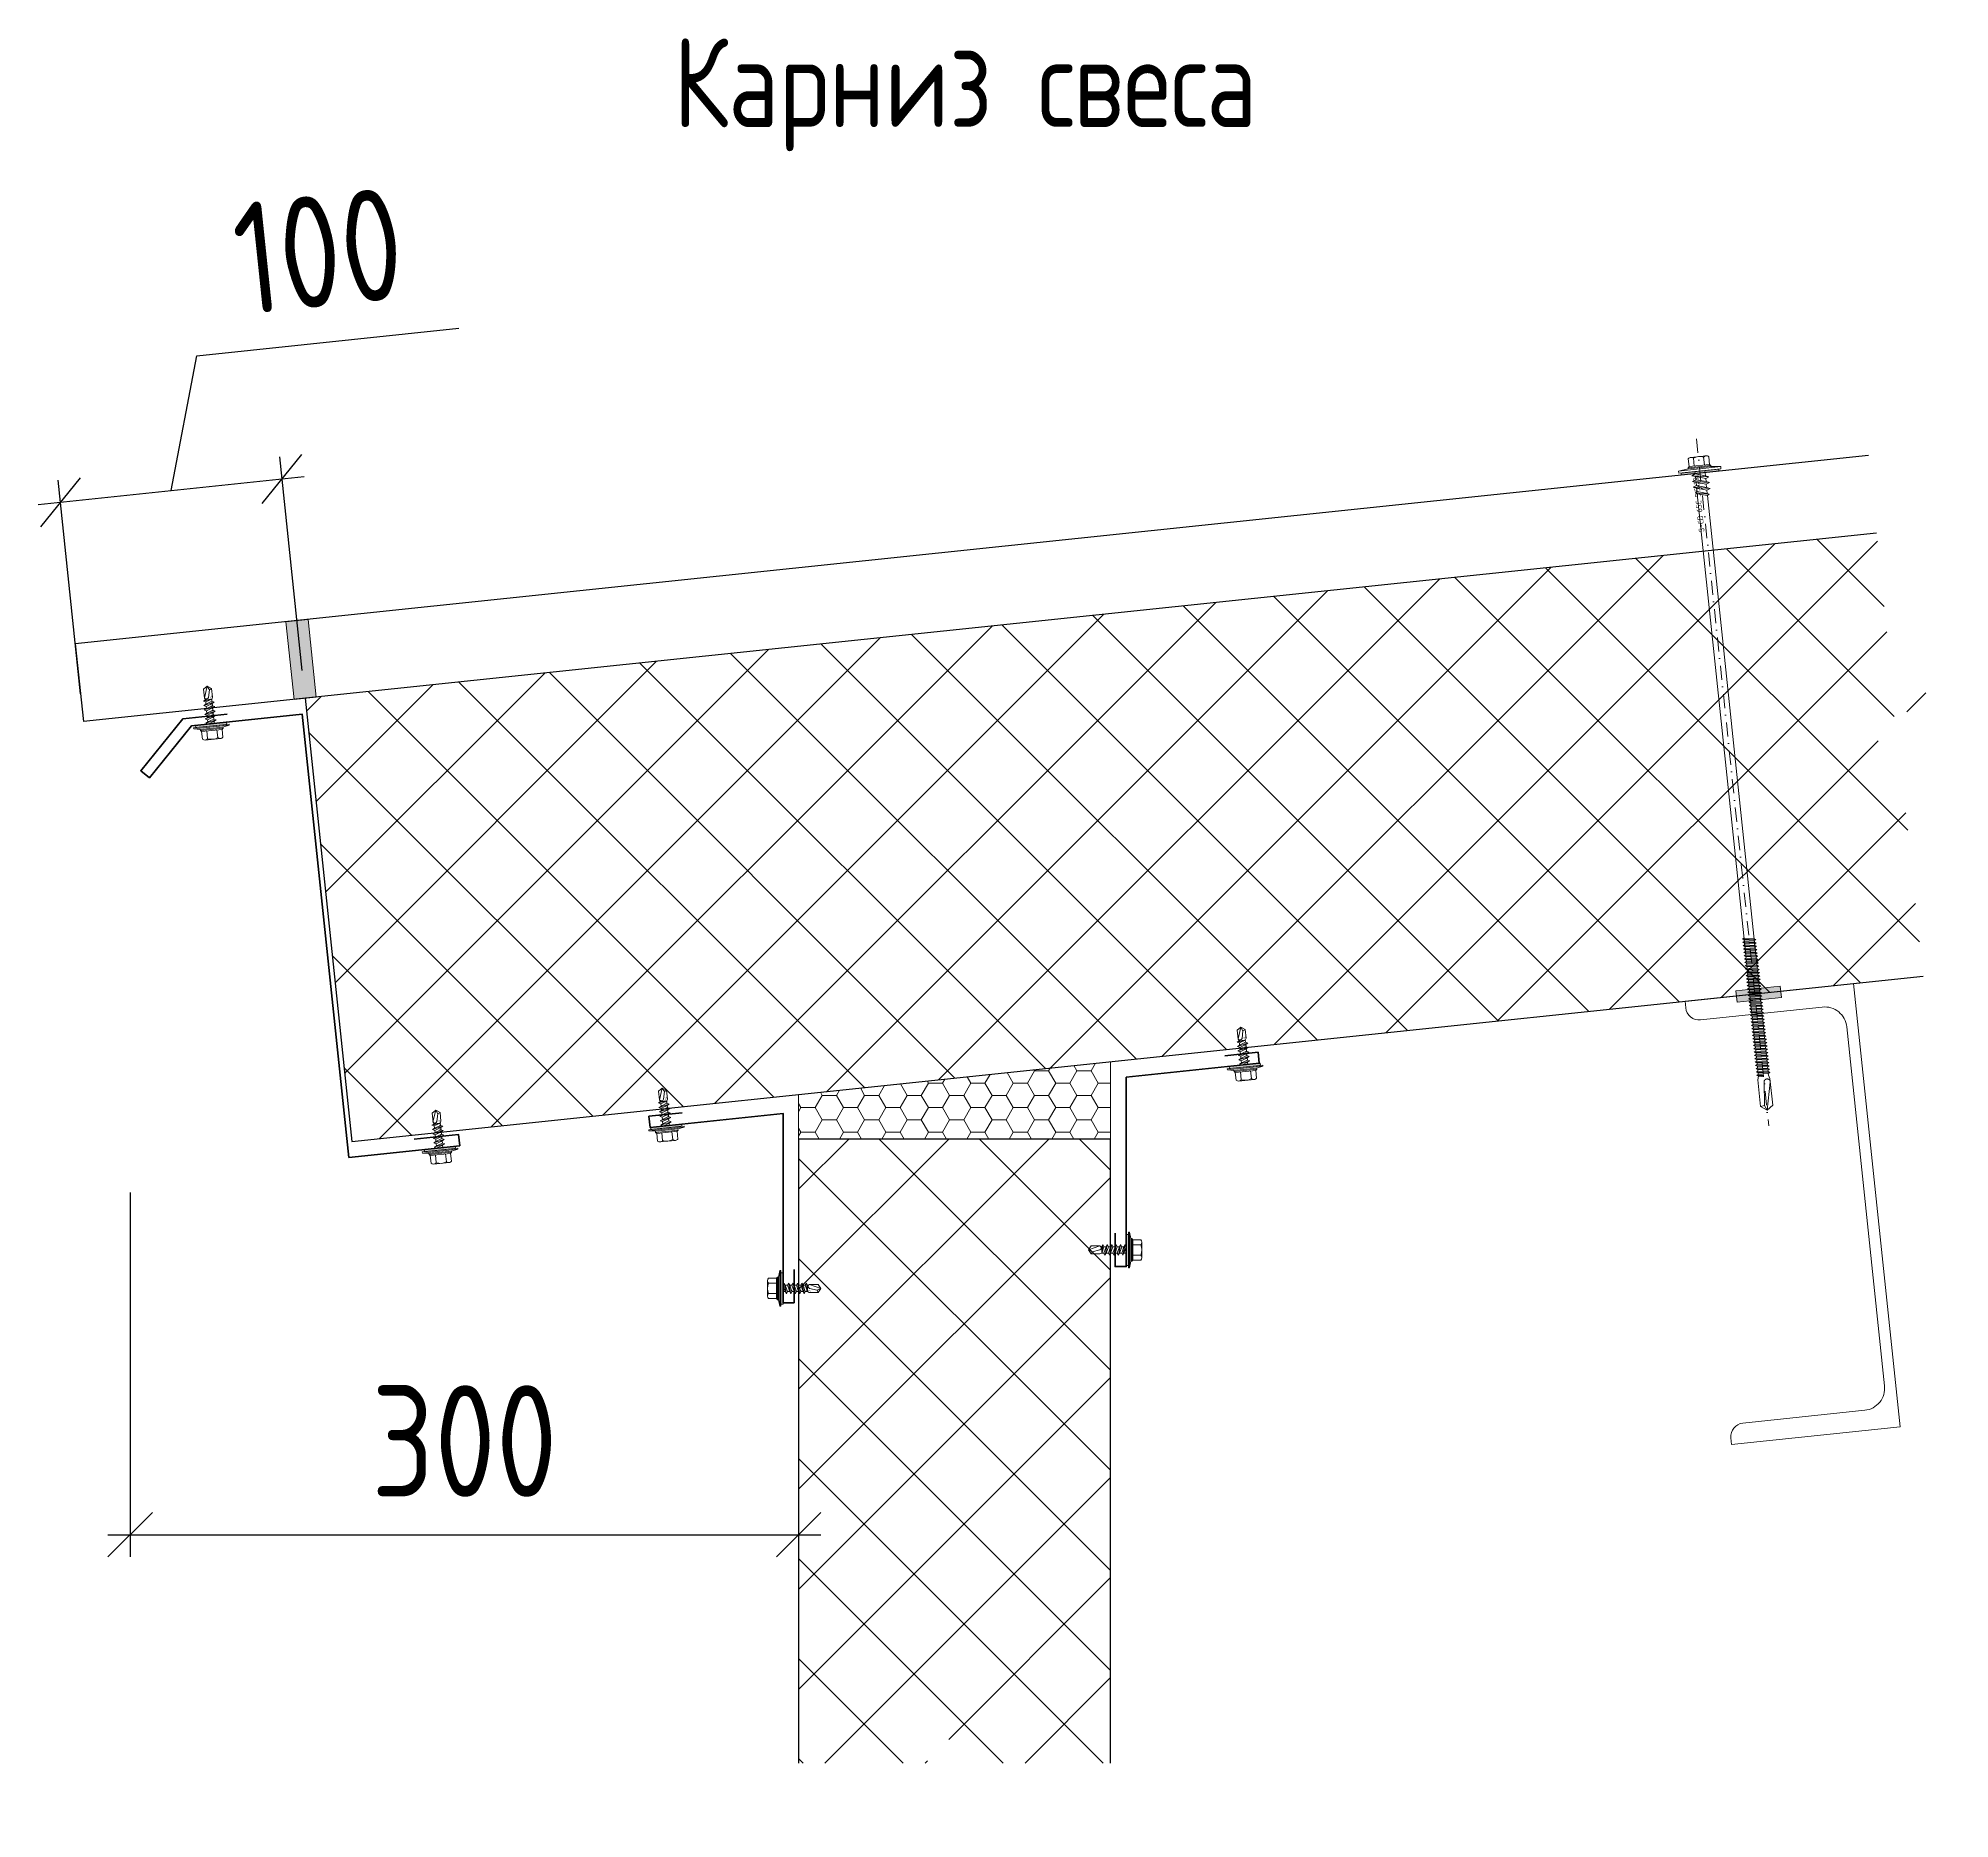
# Model space of a CAD drawing. Header units: millimetres. Extents: x -351329 to 406471, y -253833 to 111767.
# Drawn here: x -234013 to -233156, y -188810 to -188011 of the extents above; entities that cross this region are included whole.
import ezdxf

# ---------------------------------------------------------------- set-up
doc = ezdxf.new("R2010")
doc.units = ezdxf.units.MM
doc.linetypes.add('DASHDOT', pattern=[25.4, 12.7, -6.35, 0, -6.35])
for name, color, linetype, lineweight in [('_Саморез', 12, 'Continuous', 9), ('_Сендвичи', 230, 'Continuous', 30), ('_Текст', 141, 'Continuous', 20), ('_Фасонные эл.', 7, 'Continuous', 40), ('выноска', 7, 'Continuous', 13), ('тонкие', 221, 'Continuous', 13)]:
    doc.layers.add(name, color=color, linetype=linetype, lineweight=lineweight)
doc.styles.add('GOST 2.304', font='CS_Gost2304.shx')
doc.styles.add('Museo sans', font='CS_Gost2304.shx')
doc.dimstyles.new('SPDS', dxfattribs={"dimscale": 100, "dimtxt": 2.5, "dimasz": 2.5, "dimexe": 1.25, "dimexo": 0.625, "dimtad": 1, "dimdec": 0, "dimrnd": 0.001, "dimtxsty": 'GOST 2.304', "dimblk": 'OBLIQUE', "dimcen": 2.5, "dimdle": 2, "dimadec": 0, "dimazin": 2, "dimtfac": 0.75, "dimtdec": 0, "dimtmove": 1, "dimatfit": 3, "dimfxl": 1, "dimtolj": 1, "dimarcsym": 0})
doc.dimstyles.get("Standard").update_dxf_attribs({"dimtxt": 0.18, "dimasz": 0.18, "dimexe": 0.18, "dimexo": 0.0625, "dimgap": 0.09, "dimtad": 0, "dimtih": 1, "dimtoh": 1, "dimdec": 4, "dimzin": 0, "dimdsep": 46, "dimtxsty": 'Standard', "dimcen": 0.09, "dimadec": 0, "dimazin": 0, "dimtfac": 1, "dimtdec": 4, "dimtofl": 0, "dimtmove": 0, "dimatfit": 3, "dimfxl": 1, "dimtolj": 1, "dimtzin": 0, "dimarcsym": 0})

# ---------------------------------------------------------------- blocks, each defined once
blk = doc.blocks.new('_Oblique')
at = {"layer": 'выноска', "color": 0, "lineweight": -2}
blk.add_line((-0.5, -0.5), (0.5, 0.5), dxfattribs=at)
blk = doc.blocks.new('*D897')
at = {"layer": 'Defpoints', "color": 0, "ltscale": 10, "transparency": 16777216}
for p in [(-233672.07, -188505.06), (-233972.07, -188516.59), (-233672.07, -188682.66)]:
    blk.add_point(p, dxfattribs=at)
at = {"layer": 'тонкие', "color": 0, "lineweight": -2, "ltscale": 10, "transparency": 16777216}
for p, q in [((-233672.07, -188517.56), (-233672.07, -188692.66)), ((-233972.07, -188529.09), (-233972.07, -188692.66)), ((-233982.07, -188682.66), (-233662.07, -188682.66))]:
    blk.add_line(p, q, dxfattribs=at)
at = {"layer": 'тонкие', "color": 0, "lineweight": -2, "ltscale": 10, "transparency": 16777216, "xscale": 20, "yscale": 20, "zscale": 20, "rotation": 180}
blk.add_blockref('_Oblique', (-233972.07, -188682.66), dxfattribs=at)
at = {"layer": 'тонкие', "color": 0, "lineweight": -2, "ltscale": 10, "transparency": 16777216, "xscale": 20, "yscale": 20, "zscale": 20}
blk.add_blockref('_Oblique', (-233672.07, -188682.66), dxfattribs=at)
at = {"layer": 'тонкие', "color": 0, "ltscale": 10, "transparency": 16777216, "insert": (-233822.07, -188640.62), "char_height": 50, "attachment_point": 5, "style": 'Museo sans'}
blk.add_mtext('\\A1;300', dxfattribs=at)
blk = doc.blocks.new('*D165')
at = {"layer": 'Defpoints', "color": 0, "transparency": 16777216}
for p in [(0, 2), (0, -17), (0, -17)]:
    blk.add_point(p, dxfattribs=at)
at = {"layer": 'Defpoints', "color": 0, "transparency": 16777216, "insert": (-1.18, -7.5), "char_height": 1, "attachment_point": 5, "rotation": 90, "style": 'GOST 2.304'}
blk.add_mtext('\\A1;S-MD 53Z 4.8х19', dxfattribs=at)
blk = doc.blocks.new('*D896')
at = {"layer": 'Defpoints', "color": 0, "ltscale": 10, "transparency": 16777216}
for p in [(-233903.87, -188208.8), (-233893.53, -188307.24), (-233992.98, -188317.69)]:
    blk.add_point(p, dxfattribs=at)
at = {"layer": 'тонкие', "color": 0, "lineweight": -2, "ltscale": 10, "transparency": 16777216}
for p, q in [((-233942.16, -188153.5), (-233824.56, -188141.14)), ((-233953.6, -188214.02), (-233942.16, -188153.5)), ((-233894.83, -188294.8), (-233904.92, -188198.85)), ((-234013.27, -188220.3), (-233893.93, -188207.75)), ((-233994.29, -188305.26), (-234004.37, -188209.31))]:
    blk.add_line(p, q, dxfattribs=at)
at = {"layer": 'тонкие', "color": 0, "lineweight": -2, "ltscale": 10, "transparency": 16777216, "xscale": 20, "yscale": 20, "zscale": 20}
for p, rotation in [((-233903.87, -188208.8), 5.999999999990824), ((-234003.33, -188219.25), 185.9999999999908)]:
    blk.add_blockref('_Oblique', p, dxfattribs=dict(at, rotation=rotation))
at = {"layer": 'тонкие', "color": 0, "ltscale": 10, "transparency": 16777216, "insert": (-233887.65, -188106.54), "char_height": 50, "attachment_point": 5, "rotation": 6, "style": 'Museo sans'}
blk.add_mtext('\\A1;100', dxfattribs=at)
blk = doc.blocks.new('*D882')
at = {"layer": 'Defpoints', "color": 0, "transparency": 16777216}
for p in [(0, 2.5), (0, -287.5), (0, -287.5)]:
    blk.add_point(p, dxfattribs=at)
at = {"layer": 'Defpoints', "color": 0, "transparency": 16777216, "insert": (-2.04, -13.1), "char_height": 2.5, "attachment_point": 5, "rotation": 90, "style": 'GOST 2.304'}
blk.add_mtext('\\A1;S-CD 65C 5.5х290', dxfattribs=at)
blk = doc.blocks.new('Саморез HILTI S-MD 53Z')
at = {"layer": '_Саморез'}
blk.add_hatch(color=256, dxfattribs=at).paths.add_polyline_path([(-7, 0), (7, 0), (7, 1), (-7, 1)])
for p, q in [((-2.4, -1.5), (2.4, -0.5)), ((-2.4, -3.5), (2.4, -2.5)), ((-2.4, -5.5), (2.4, -4.5)), ((-2.4, -7.5), (2.4, -6.5)), ((-2.4, -9.5), (2.4, -8.5)), ((-1.4, -11), (2.4, -10.5)), ((1.4, -11), (-1.4, -11))]:
    blk.add_line(p, q, dxfattribs=at)
for points in [[(-8, 1.5), (-5.1, 2), (5.1, 2), (8, 1.5), (-8, 1.5)], [(-8, 1), (8, 1), (8, 1.5), (-8, 1.5), (-8, 1)], [(-5.1, 2.5), (-4.6, 3), (4.6, 3), (5.1, 2.5), (-5.1, 2.5)], [(-5.1, 2), (-5.1, 2.5), (5.1, 2.5), (5.1, 2), (-5.1, 2)], [(-4.6, 6.5), (-4.6, 3)], [(3.45, 7), (-3.45, 7)], [(-2.3, 3), (-2.3, 6.5)], [(-1.4, 0), (-1.4, -1)], [(-1.4, -1), (1.4, 0)], [(2.4, -0.5), (1.4, 0)], [(2.3, 3), (2.3, 6.45)], [(4.6, 6.5), (4.6, 3)], [(-2.4, -1.5), (-1.4, -1)], [(-2.4, -1.5), (-1.4, -2)], [(-2.4, -3.5), (-1.4, -3)], [(-2.4, -3.5), (-1.4, -4)], [(-2.4, -5.5), (-1.4, -5)], [(-2.4, -5.5), (-1.4, -6)], [(-2.4, -7.5), (-1.4, -7)], [(-2.4, -7.5), (-1.4, -8)], [(-1.4, -2), (1.4, -1)], [(-1.4, -2), (-1.4, -3)], [(-1.4, -3), (1.4, -2)], [(-1.4, -4), (1.4, -3)], [(-1.4, -4), (-1.4, -5)], [(-1.4, -5), (1.4, -4)], [(-1.4, -6), (1.4, -5)], [(-1.4, -6), (-1.4, -7)], [(-1.4, -7), (1.4, -6)], [(-1.4, -8), (1.4, -7)], [(-1.4, -8), (-1.4, -9)], [(-1.4, -9), (1.4, -8)], [(2.4, -0.5), (1.4, -1)], [(1.4, -1), (1.4, -2)], [(2.4, -2.5), (1.4, -2)], [(2.4, -2.5), (1.4, -3)], [(1.4, -3), (1.4, -4)], [(2.4, -4.5), (1.4, -4)], [(2.4, -4.5), (1.4, -5)], [(1.4, -5), (1.4, -6)], [(2.4, -6.5), (1.4, -6)], [(2.4, -6.5), (1.4, -7)], [(1.4, -7), (1.4, -8)], [(2.4, -8.5), (1.4, -8)], [(2.4, -8.5), (1.4, -9)], [(-2.4, -9.5), (-1.4, -9)], [(-2.4, -9.5), (-1.4, -10)], [(-1.4, -11), (-1.8, -11.8), (-1.8, -15.8)], [(-1.8, -15.8), (-0.8, -15.3)], [(0, -17), (-1.8, -15.8)], [(-1.4, -10), (1.4, -9)], [(-1.4, -10), (-1.4, -11)], [(-1.4, -11), (1.4, -10)], [(-0.8, -15.3), (0, -11.9)], [(-0.8, -15.3), (0, -17)], [(0, -17), (1.8, -11.9)], [(0, -17), (1.8, -15.8)], [(1.4, -9), (1.4, -10)], [(2.4, -10.5), (1.4, -10)], [(2.4, -10.5), (1.4, -11)], [(1.4, -11), (1.8, -11.8), (1.8, -15.8)]]:
    blk.add_lwpolyline(points, dxfattribs=at)
blk.add_lwpolyline([(-7, 0), (7, 0), (7, 1), (-7, 1)], close=True, dxfattribs=at)
for centre, radius, start, end in [((-3.45, 5.43), 1.57, 43.00287, 136.99713), ((0, 1.46), 5.54, 65.47045, 114.52955), ((3.45, 5.43), 1.57, 43.00287, 136.99713), ((0.9, -12.27), 0.975, 22.61986, 157.38014)]:
    blk.add_arc(centre, radius, start, end, dxfattribs=at)
at = {"layer": 'Defpoints'}
dim = blk.add_linear_dim(base=(0, -17), p1=(0, 2), p2=(0, -17), angle=90, text='S-MD 53Z 4.8х<>', dimstyle='SPDS', override={"dimscale": 1, "dimtxt": 1, "dimse1": 1, "dimse2": 1, "dimsd1": 1, "dimsd2": 1}, dxfattribs=at)
dim.commit()
dim.dimension.update_dxf_attribs({"geometry": '*D165', "text_midpoint": (-1.18, -7.5)})
blk = doc.blocks.new('*U881')
at = {"layer": '_Саморез'}
h = blk.add_hatch(color=256, dxfattribs=at)
h.paths.add_polyline_path([(8.5, 0), (8.5, 1), (0, 1), (0, 0)])
h.paths.add_polyline_path([(-8.5, 1), (-8.5, 0), (0, 0), (0, 1)])
for p, q in [((3.75, -2), (-3.75, -0.7)), ((3.75, -4.6), (-3.75, -3.3)), ((3.75, -7.2), (-3.75, -5.9)), ((3.05, -9.8), (-3.05, -8.5)), ((3, -210.7), (-3, -209.95)), ((3, -212.2), (-3, -211.45)), ((3, -213.7), (-3, -212.95)), ((3, -215.2), (-3, -214.45)), ((3, -216.7), (-3, -215.95)), ((3, -218.2), (-3, -217.45)), ((3, -219.7), (-3, -218.95)), ((3, -221.2), (-3, -220.45)), ((3, -222.7), (-3, -221.95)), ((3, -224.2), (-3, -223.45)), ((3, -225.7), (-3, -224.95)), ((3, -227.2), (-3, -226.45)), ((3, -228.7), (-3, -227.95)), ((3, -230.2), (-3, -229.45)), ((3, -231.7), (-3, -230.95)), ((3, -233.2), (-3, -232.45)), ((3, -234.7), (-3, -233.95)), ((3, -236.2), (-3, -235.45)), ((3, -237.7), (-3, -236.95)), ((3, -239.2), (-3, -238.45)), ((3, -240.7), (-3, -239.95)), ((3, -242.2), (-3, -241.45)), ((3, -243.7), (-3, -242.95)), ((3, -245.2), (-3, -244.45)), ((3, -246.7), (-3, -245.95)), ((3, -248.2), (-3, -247.45)), ((3, -249.7), (-3, -248.95)), ((3, -251.2), (-3, -250.45)), ((3, -252.7), (-3, -251.95)), ((3, -254.2), (-3, -253.45)), ((3, -255.7), (-3, -254.95)), ((3, -257.2), (-3, -256.45)), ((3, -258.7), (-3, -257.95)), ((3, -260.2), (-3, -259.45)), ((3, -261.7), (-3, -260.95)), ((3, -263.2), (-3, -262.45)), ((3, -264.7), (-3, -263.95)), ((3, -266.2), (-3, -265.45)), ((3, -267.7), (-3, -266.95)), ((3, -269.2), (-3, -268.45)), ((3, -270.7), (-3, -269.95)), ((0, -271.825), (-3, -271.45))]:
    blk.add_line(p, q, dxfattribs=at)
at = {"layer": '_Саморез', "linetype": 'DASHDOT', "ltscale": 0.5}
blk.add_lwpolyline([(0, 15.5), (0, -294.5)], dxfattribs=at)
at = {"layer": '_Саморез'}
for points in [[(9.5, 2), (5.1, 2.5), (-5.1, 2.5), (-9.5, 2), (9.5, 2)], [(9.5, 1), (-9.5, 1), (-9.5, 2), (9.5, 2), (9.5, 1)], [(5.1, 3), (4.6, 3.5), (-4.6, 3.5), (-5.1, 3), (5.1, 3)], [(5.1, 2.5), (5.1, 3), (-5.1, 3), (-5.1, 2.5), (5.1, 2.5)], [(-4.6, 3.5), (-4.6, 7)], [(-3.45, 7.5), (3.45, 7.5)], [(-2.3, 3.5), (-2.3, 7)], [(-2.25, 1), (-2.25, -0.1)], [(2.25, 1), (2.25, -1.4)], [(2.3, 3.5), (2.3, 7)], [(4.6, 7), (4.6, 3.5)], [(-2.25, -1.3), (-2.25, -2.7)], [(-2.25, -3.9), (-2.25, -5.3)], [(-2.25, -6.5), (-2.25, -8)], [(2.25, -2.6), (2.25, -4)], [(2.25, -5.2), (2.25, -6.6)], [(2.25, -7.8), (2.25, -9.3)], [(-2.25, -9), (-2.25, -217.05)], [(2.25, -10.3), (2.25, -217.8)], [(-2.25, -210.35), (-2.25, -211.05)], [(-2.25, -211.85), (-2.25, -212.55)], [(-2.25, -213.35), (-2.25, -214.05)], [(2.25, -211.1), (2.25, -211.8)], [(2.25, -212.6), (2.25, -213.3)], [(2.25, -214.1), (2.25, -214.8)], [(-2.25, -214.85), (-2.25, -215.55)], [(-2.25, -216.35), (-2.25, -217.05)], [(-2.25, -217.85), (-2.25, -218.55)], [(-2.25, -219.35), (-2.25, -220.05)], [(-2.25, -220.85), (-2.25, -221.55)], [(-2.25, -222.35), (-2.25, -223.05)], [(2.25, -215.6), (2.25, -216.3)], [(2.25, -217.1), (2.25, -217.8)], [(2.25, -218.6), (2.25, -219.3)], [(2.25, -220.1), (2.25, -220.8)], [(2.25, -221.6), (2.25, -222.3)], [(-2.25, -223.85), (-2.25, -224.55)], [(-2.25, -225.35), (-2.25, -226.05)], [(-2.25, -226.85), (-2.25, -227.55)], [(-2.25, -228.35), (-2.25, -229.05)], [(-2.25, -229.85), (-2.25, -230.55)], [(-2.25, -231.35), (-2.25, -232.05)], [(2.25, -223.1), (2.25, -223.8)], [(2.25, -224.6), (2.25, -225.3)], [(2.25, -226.1), (2.25, -226.8)], [(2.25, -227.6), (2.25, -228.3)], [(2.25, -229.1), (2.25, -229.8)], [(2.25, -230.6), (2.25, -231.3)], [(-2.25, -232.85), (-2.25, -233.55)], [(-2.25, -234.35), (-2.25, -235.05)], [(-2.25, -235.85), (-2.25, -236.55)], [(-2.25, -237.35), (-2.25, -238.05)], [(-2.25, -238.85), (-2.25, -239.55)], [(2.25, -232.1), (2.25, -232.8)], [(2.25, -233.6), (2.25, -234.3)], [(2.25, -235.1), (2.25, -235.8)], [(2.25, -236.6), (2.25, -237.3)], [(2.25, -238.1), (2.25, -238.8)], [(2.25, -239.6), (2.25, -240.3)], [(-2.25, -240.35), (-2.25, -241.05)], [(-2.25, -241.85), (-2.25, -242.55)], [(-2.25, -243.35), (-2.25, -244.05)], [(-2.25, -244.85), (-2.25, -245.55)], [(-2.25, -246.35), (-2.25, -247.05)], [(-2.25, -247.85), (-2.25, -248.55)], [(2.25, -241.1), (2.25, -241.8)], [(2.25, -242.6), (2.25, -243.3)], [(2.25, -244.1), (2.25, -244.8)], [(2.25, -245.6), (2.25, -246.3)], [(2.25, -247.1), (2.25, -247.8)], [(2.25, -248.6), (2.25, -249.3)], [(-2.25, -249.35), (-2.25, -250.05)], [(-2.25, -250.85), (-2.25, -251.55)], [(-2.25, -252.35), (-2.25, -253.05)], [(-2.25, -253.85), (-2.25, -254.55)], [(-2.25, -255.35), (-2.25, -256.05)], [(-2.25, -256.85), (-2.25, -257.55)], [(2.25, -250.1), (2.25, -250.8)], [(2.25, -251.6), (2.25, -252.3)], [(2.25, -253.1), (2.25, -253.8)], [(2.25, -254.6), (2.25, -255.3)], [(2.25, -256.1), (2.25, -256.8)], [(-2.25, -258.35), (-2.25, -259.05)], [(-2.25, -259.85), (-2.25, -260.55)], [(-2.25, -261.35), (-2.25, -262.05)], [(-2.25, -262.85), (-2.25, -263.55)], [(-2.25, -264.35), (-2.25, -265.05)], [(-2.25, -265.85), (-2.25, -266.55)], [(2.25, -257.6), (2.25, -258.3)], [(2.25, -259.1), (2.25, -259.8)], [(2.25, -260.6), (2.25, -261.3)], [(2.25, -262.1), (2.25, -262.8)], [(2.25, -263.6), (2.25, -264.3)], [(2.25, -265.1), (2.25, -265.8)], [(-2.75, -273.5), (-2.25, -271.85)], [(-2.25, -267.35), (-2.25, -268.05)], [(-2.25, -268.85), (-2.25, -269.55)], [(-2.25, -270.35), (-2.25, -271.05)], [(2.25, -266.6), (2.25, -267.3)], [(2.25, -268.1), (2.25, -268.8)], [(2.25, -269.6), (2.25, -270.3)], [(2.25, -271.1), (2.25, -271.85)], [(2.75, -273.5), (2.25, -271.85)], [(0, -287.5), (-2.75, -285.5)], [(0, -287.5), (2.75, -285.5)]]:
    blk.add_lwpolyline(points, dxfattribs=at)
for points in [[(8.5, 0), (-8.5, 0), (-8.5, 1), (8.5, 1)], [(-2.25, -0.1), (2.25, -1.4), (3.75, -2), (2.25, -2.6), (-2.25, -1.3), (-3.75, -0.7)], [(-2.25, -2.7), (2.25, -4), (3.75, -4.6), (2.25, -5.2), (-2.25, -3.9), (-3.75, -3.3)], [(-2.25, -5.3), (2.25, -6.6), (3.75, -7.2), (2.25, -7.8), (-2.25, -6.5), (-3.75, -5.9)], [(-2.25, -8), (2.25, -9.3), (3.05, -9.8), (2.25, -10.3), (-2.25, -9), (-3.05, -8.5)], [(-2.25, -209.55), (2.25, -210.3), (3, -210.7), (2.25, -211.1), (-2.25, -210.35), (-3, -209.95)], [(-2.25, -211.05), (2.25, -211.8), (3, -212.2), (2.25, -212.6), (-2.25, -211.85), (-3, -211.45)], [(-2.25, -212.55), (2.25, -213.3), (3, -213.7), (2.25, -214.1), (-2.25, -213.35), (-3, -212.95)], [(-2.25, -214.05), (2.25, -214.8), (3, -215.2), (2.25, -215.6), (-2.25, -214.85), (-3, -214.45)], [(-2.25, -215.55), (2.25, -216.3), (3, -216.7), (2.25, -217.1), (-2.25, -216.35), (-3, -215.95)], [(-2.25, -217.05), (2.25, -217.8), (3, -218.2), (2.25, -218.6), (-2.25, -217.85), (-3, -217.45)], [(-2.25, -218.55), (2.25, -219.3), (3, -219.7), (2.25, -220.1), (-2.25, -219.35), (-3, -218.95)], [(-2.25, -220.05), (2.25, -220.8), (3, -221.2), (2.25, -221.6), (-2.25, -220.85), (-3, -220.45)], [(-2.25, -221.55), (2.25, -222.3), (3, -222.7), (2.25, -223.1), (-2.25, -222.35), (-3, -221.95)], [(-2.25, -223.05), (2.25, -223.8), (3, -224.2), (2.25, -224.6), (-2.25, -223.85), (-3, -223.45)], [(-2.25, -224.55), (2.25, -225.3), (3, -225.7), (2.25, -226.1), (-2.25, -225.35), (-3, -224.95)], [(-2.25, -226.05), (2.25, -226.8), (3, -227.2), (2.25, -227.6), (-2.25, -226.85), (-3, -226.45)], [(-2.25, -227.55), (2.25, -228.3), (3, -228.7), (2.25, -229.1), (-2.25, -228.35), (-3, -227.95)], [(-2.25, -229.05), (2.25, -229.8), (3, -230.2), (2.25, -230.6), (-2.25, -229.85), (-3, -229.45)], [(-2.25, -230.55), (2.25, -231.3), (3, -231.7), (2.25, -232.1), (-2.25, -231.35), (-3, -230.95)], [(-2.25, -232.05), (2.25, -232.8), (3, -233.2), (2.25, -233.6), (-2.25, -232.85), (-3, -232.45)], [(-2.25, -233.55), (2.25, -234.3), (3, -234.7), (2.25, -235.1), (-2.25, -234.35), (-3, -233.95)], [(-2.25, -235.05), (2.25, -235.8), (3, -236.2), (2.25, -236.6), (-2.25, -235.85), (-3, -235.45)], [(-2.25, -236.55), (2.25, -237.3), (3, -237.7), (2.25, -238.1), (-2.25, -237.35), (-3, -236.95)], [(-2.25, -238.05), (2.25, -238.8), (3, -239.2), (2.25, -239.6), (-2.25, -238.85), (-3, -238.45)], [(-2.25, -239.55), (2.25, -240.3), (3, -240.7), (2.25, -241.1), (-2.25, -240.35), (-3, -239.95)], [(-2.25, -241.05), (2.25, -241.8), (3, -242.2), (2.25, -242.6), (-2.25, -241.85), (-3, -241.45)], [(-2.25, -242.55), (2.25, -243.3), (3, -243.7), (2.25, -244.1), (-2.25, -243.35), (-3, -242.95)], [(-2.25, -244.05), (2.25, -244.8), (3, -245.2), (2.25, -245.6), (-2.25, -244.85), (-3, -244.45)], [(-2.25, -245.55), (2.25, -246.3), (3, -246.7), (2.25, -247.1), (-2.25, -246.35), (-3, -245.95)], [(-2.25, -247.05), (2.25, -247.8), (3, -248.2), (2.25, -248.6), (-2.25, -247.85), (-3, -247.45)], [(-2.25, -248.55), (2.25, -249.3), (3, -249.7), (2.25, -250.1), (-2.25, -249.35), (-3, -248.95)], [(-2.25, -250.05), (2.25, -250.8), (3, -251.2), (2.25, -251.6), (-2.25, -250.85), (-3, -250.45)], [(-2.25, -251.55), (2.25, -252.3), (3, -252.7), (2.25, -253.1), (-2.25, -252.35), (-3, -251.95)], [(-2.25, -253.05), (2.25, -253.8), (3, -254.2), (2.25, -254.6), (-2.25, -253.85), (-3, -253.45)], [(-2.25, -254.55), (2.25, -255.3), (3, -255.7), (2.25, -256.1), (-2.25, -255.35), (-3, -254.95)], [(-2.25, -256.05), (2.25, -256.8), (3, -257.2), (2.25, -257.6), (-2.25, -256.85), (-3, -256.45)], [(-2.25, -257.55), (2.25, -258.3), (3, -258.7), (2.25, -259.1), (-2.25, -258.35), (-3, -257.95)], [(-2.25, -259.05), (2.25, -259.8), (3, -260.2), (2.25, -260.6), (-2.25, -259.85), (-3, -259.45)], [(-2.25, -260.55), (2.25, -261.3), (3, -261.7), (2.25, -262.1), (-2.25, -261.35), (-3, -260.95)], [(-2.25, -262.05), (2.25, -262.8), (3, -263.2), (2.25, -263.6), (-2.25, -262.85), (-3, -262.45)], [(-2.25, -263.55), (2.25, -264.3), (3, -264.7), (2.25, -265.1), (-2.25, -264.35), (-3, -263.95)], [(-2.25, -265.05), (2.25, -265.8), (3, -266.2), (2.25, -266.6), (-2.25, -265.85), (-3, -265.45)], [(-2.25, -266.55), (2.25, -267.3), (3, -267.7), (2.25, -268.1), (-2.25, -267.35), (-3, -266.95)], [(-2.25, -268.05), (2.25, -268.8), (3, -269.2), (2.25, -269.6), (-2.25, -268.85), (-3, -268.45)], [(-2.25, -269.55), (2.25, -270.3), (3, -270.7), (2.25, -271.1), (-2.25, -270.35), (-3, -269.95)], [(-2.25, -271.05), (-0.75, -271.425), (0, -271.825), (-0.75, -272.225), (-2.25, -271.85), (-3, -271.45)]]:
    blk.add_lwpolyline(points, close=True, dxfattribs=at)
at = {"layer": '_Саморез', "linetype": 'DASHDOT'}
for points in [[(-2.75, -285.5), (-2.75, -273.5)], [(2.75, -285.5), (2.75, -273.5)], [(-1, -285.2), (0, -274.5)], [(0, -287.5), (2.75, -274.5)], [(-2.75, -285.5), (-1, -285.2)], [(-1, -285.2), (0, -287.5)]]:
    blk.add_lwpolyline(points, dxfattribs=at)
at = {"layer": '_Саморез'}
for centre, radius, start, end in [((-3.45, 5.927), 1.573, 43.002869, 136.997131), ((0, 1.96), 5.54, 65.470453, 114.529547), ((3.45, 5.927), 1.573, 43.002869, 136.997131)]:
    blk.add_arc(centre, radius, start, end, dxfattribs=at)
at = {"layer": '_Саморез', "linetype": 'DASHDOT'}
blk.add_arc((1.375, -274.945), 1.445, 17.945253, 162.054747, dxfattribs=at)
at = {"layer": 'Defpoints', "color": 1}
dim = blk.add_linear_dim(base=(0, -287.5), p1=(0, 2.5), p2=(0, -287.5), angle=270, text='S-CD 65C 5.5х<>', dimstyle='SPDS', override={"dimscale": 1, "dimdec": 2, "dimlfac": 1, "dimtxsty": 'GOST 2.304', "dimse1": 1, "dimse2": 1, "dimsd1": 1, "dimsd2": 1, "dimtdec": 2, "dimtolj": 1}, dxfattribs=at)
dim.commit()
dim.dimension.update_dxf_attribs({"geometry": '*D882', "text_midpoint": (0, -13.1), "dimtype": 160})

msp = doc.modelspace()

# ---------------------------------------------------------------- hatches: boundary and pattern name
at = {"layer": 'тонкие', "ltscale": 10}
h = msp.add_hatch(dxfattribs=at)
h.set_pattern_fill('ANSI37', color=256, scale=10, angle=-90)
h.set_pattern_definition([(315, (-258121.34, -156953.726), (22.45064, 22.45064), []), (45, (-258121.34, -156953.726), (-22.45064, 22.45064), [])])
h.paths.add_polyline_path([(-233893.53, -188307.24), (-233872.62, -188506.14), (-233167.46, -188432.02), (-233178.44, -188327.6), (-233203.95, -188324), (-233155.53, -188306.34), (-233181.05, -188302.74), (-233188.37, -188233.12)])
h = msp.add_hatch(color=256, dxfattribs=at)
h.dxf.hatch_style = 1
h.paths.add_polyline_path([(-233892.21, -188271.9), (-233902.16, -188272.95), (-233898.5, -188307.76), (-233888.56, -188306.71)])
h = msp.add_hatch(color=256, dxfattribs=at)
h.dxf.hatch_style = 1
h.paths.add_polyline_path([(-233251.49, -188438.6), (-233250.97, -188443.57), (-233231.07, -188441.48), (-233231.6, -188436.51)])
h = msp.add_hatch(dxfattribs=at)
h.set_pattern_fill('HONEY', color=256, scale=2)
h.set_pattern_definition([(0, (-257797.847, -156919.725), (9.525, 5.4992613), [6.35, -12.7]), (120, (-257797.847, -156919.725), (-9.525, 5.4992613), [6.35, -12.7]), (60, (-257797.847, -156919.725), (2e-08, 10.9985226), [-12.7, 6.35])])
h.paths.add_polyline_path([(-233532.07, -188470.35), (-233672.07, -188485.06), (-233672.07, -188505.06), (-233532.07, -188505.06)])
h = msp.add_hatch(dxfattribs=at)
h.set_pattern_fill('ANSI37', color=256, scale=10, angle=-90)
h.set_pattern_definition([(315, (-215323.005, -170627.537), (22.45064, 22.45064), []), (45, (-215323.005, -170627.537), (-22.45064, 22.45064), [])])
h.paths.add_polyline_path([(-233595.82, -188810.17), (-233589.57, -188785.17), (-233532.07, -188785.17), (-233532.07, -188505.06), (-233672.07, -188505.06), (-233672.07, -188785.17), (-233614.57, -188785.17), (-233608.32, -188760.17)])

# ---------------------------------------------------------------- linework, layer by layer
at = {"layer": '_Сендвичи', "ltscale": 10}
for p, q in [((-233192.02, -188198.31), (-233996.64, -188282.88)), ((-233188.37, -188233.12), (-233992.98, -188317.69)), ((-233996.64, -188282.88), (-233992.98, -188317.69)), ((-233893.53, -188307.24), (-233872.62, -188506.14)), ((-233872.62, -188506.14), (-233167.46, -188432.02))]:
    msp.add_line(p, q, dxfattribs=at)
msp.add_lwpolyline([(-233532.07, -188785.17), (-233532.07, -188505.06), (-233672.07, -188505.06), (-233672.07, -188785.17)], dxfattribs=at)
at = {"layer": '_Фасонные эл.', "ltscale": 10}
for points in [[(-233928.51, -188314.4), (-233948.4, -188316.49), (-233967.28, -188339.8), (-233963.39, -188342.95), (-233944.51, -188319.63), (-233894.79, -188314.41), (-233873.88, -188513.31), (-233824.15, -188508.08), (-233824.68, -188503.11), (-233844.57, -188505.2)], [(-233530.07, -188547.35), (-233530.07, -188562.35), (-233525.07, -188562.35), (-233525.07, -188477.35), (-233465.4, -188471.07), (-233465.93, -188466.1), (-233480.84, -188467.67)], [(-233674.08, -188563.58), (-233674.08, -188578.58), (-233679.08, -188578.58), (-233679.08, -188493.58), (-233738.75, -188499.85), (-233739.27, -188494.87), (-233724.35, -188493.31)]]:
    msp.add_lwpolyline(points, dxfattribs=at)
at = {"layer": 'тонкие', "ltscale": 10}
for p, q in [((-233532.07, -188505.06), (-233532.07, -188470.35)), ((-233672.07, -188505.06), (-233672.07, -188485.06))]:
    msp.add_line(p, q, dxfattribs=at)
for points in [[(-233898.5, -188307.76), (-233888.56, -188306.71), (-233892.21, -188271.9), (-233902.16, -188272.95)], [(-233250.97, -188443.57), (-233231.07, -188441.48), (-233231.6, -188436.51), (-233251.49, -188438.6)]]:
    msp.add_lwpolyline(points, close=True, dxfattribs=at)
at = {"layer": 'тонкие', "ltscale": 100}
msp.add_lwpolyline([(-233248.4, -188632.58), (-233193.7, -188626.83, 0.414214), (-233184.8, -188615.84), (-233201.73, -188454.73, 0.414214), (-233212.72, -188445.83), (-233267.42, -188451.58, -0.414214), (-233274.01, -188446.24), (-233274.33, -188443.26), (-233198.74, -188435.31), (-233177.84, -188634.22), (-233253.42, -188642.16), (-233253.73, -188639.18, -0.414214)], format="xyb", close=True, dxfattribs=at)

# ---------------------------------------------------------------- block references
at = {"layer": '_Сендвичи', "ltscale": 10, "rotation": 6}
msp.add_blockref('*U881', (-233267.55, -188206.25), dxfattribs=at)
at = {"layer": '_Фасонные эл.', "ltscale": 10}
for p, rotation in [((-233935.68, -188318.7), 186), ((-233471.87, -188471.75), 186), ((-233731.49, -188499.08), 186), ((-233833.1, -188509.02), 186), ((-233679.07, -188572.12), 90.00000000000001)]:
    msp.add_blockref('Саморез HILTI S-MD 53Z', p, dxfattribs=dict(at, rotation=rotation))
at = {"layer": '_Фасонные эл.', "ltscale": 10, "xscale": -1, "rotation": 270}
msp.add_blockref('Саморез HILTI S-MD 53Z', (-233525.07, -188554.85), dxfattribs=at)

# ---------------------------------------------------------------- texts
at = {"layer": '_Текст', "color": 7, "linetype": 'Continuous', "lineweight": 35, "ltscale": 10, "style": 'Museo sans'}
msp.add_text('Карниз свеса', height=40, dxfattribs=at).set_placement((-233728.32, -188050.86))

# ---------------------------------------------------------------- dimensions: what is measured, and where the dimension line sits
at = {"layer": 'тонкие', "ltscale": 10}
dim = msp.add_aligned_dim(p1=(-233992.98, -188317.69), p2=(-233893.53, -188307.24), distance=98.98, dimstyle='Standard', override={"dimscale": 20, "dimtxt": 2.5, "dimasz": 1, "dimexe": 0.5, "dimexo": 0.625, "dimgap": 0.8, "dimtad": 1, "dimtih": 0, "dimtoh": 0, "dimdec": 0, "dimrnd": 0.001, "dimzin": 8, "dimdsep": 44, "dimtxsty": 'Museo sans', "dimblk": 'Oblique', "dimcen": 2.5, "dimdle": 0.5, "dimazin": 2, "dimtfac": 0.75, "dimtdec": 0, "dimtofl": 1, "dimtmove": 1, "dimfxl": 1.25, "dimtzin": 8}, dxfattribs=at)
dim.commit()
dim.dimension.update_dxf_attribs({"geometry": '*D896', "text_midpoint": (-233930.54, -188111.05)})
dim = msp.add_linear_dim(base=(-233672.07, -188682.66), p1=(-233972.07, -188516.59), p2=(-233672.07, -188505.06), dimstyle='Standard', override={"dimscale": 20, "dimtxt": 2.5, "dimasz": 1, "dimexe": 0.5, "dimexo": 0.625, "dimgap": 0.8, "dimtad": 1, "dimtih": 0, "dimtoh": 0, "dimdec": 0, "dimrnd": 0.001, "dimzin": 8, "dimdsep": 44, "dimtxsty": 'Museo sans', "dimblk": 'Oblique', "dimcen": 2.5, "dimdle": 0.5, "dimazin": 2, "dimtfac": 0.75, "dimtdec": 0, "dimtofl": 1, "dimtmove": 1, "dimfxl": 1.25, "dimtzin": 8}, dxfattribs=at)
dim.commit()
dim.dimension.update_dxf_attribs({"geometry": '*D897', "text_midpoint": (-233822.07, -188640.62)})

doc.saveas('drawing.dxf')
